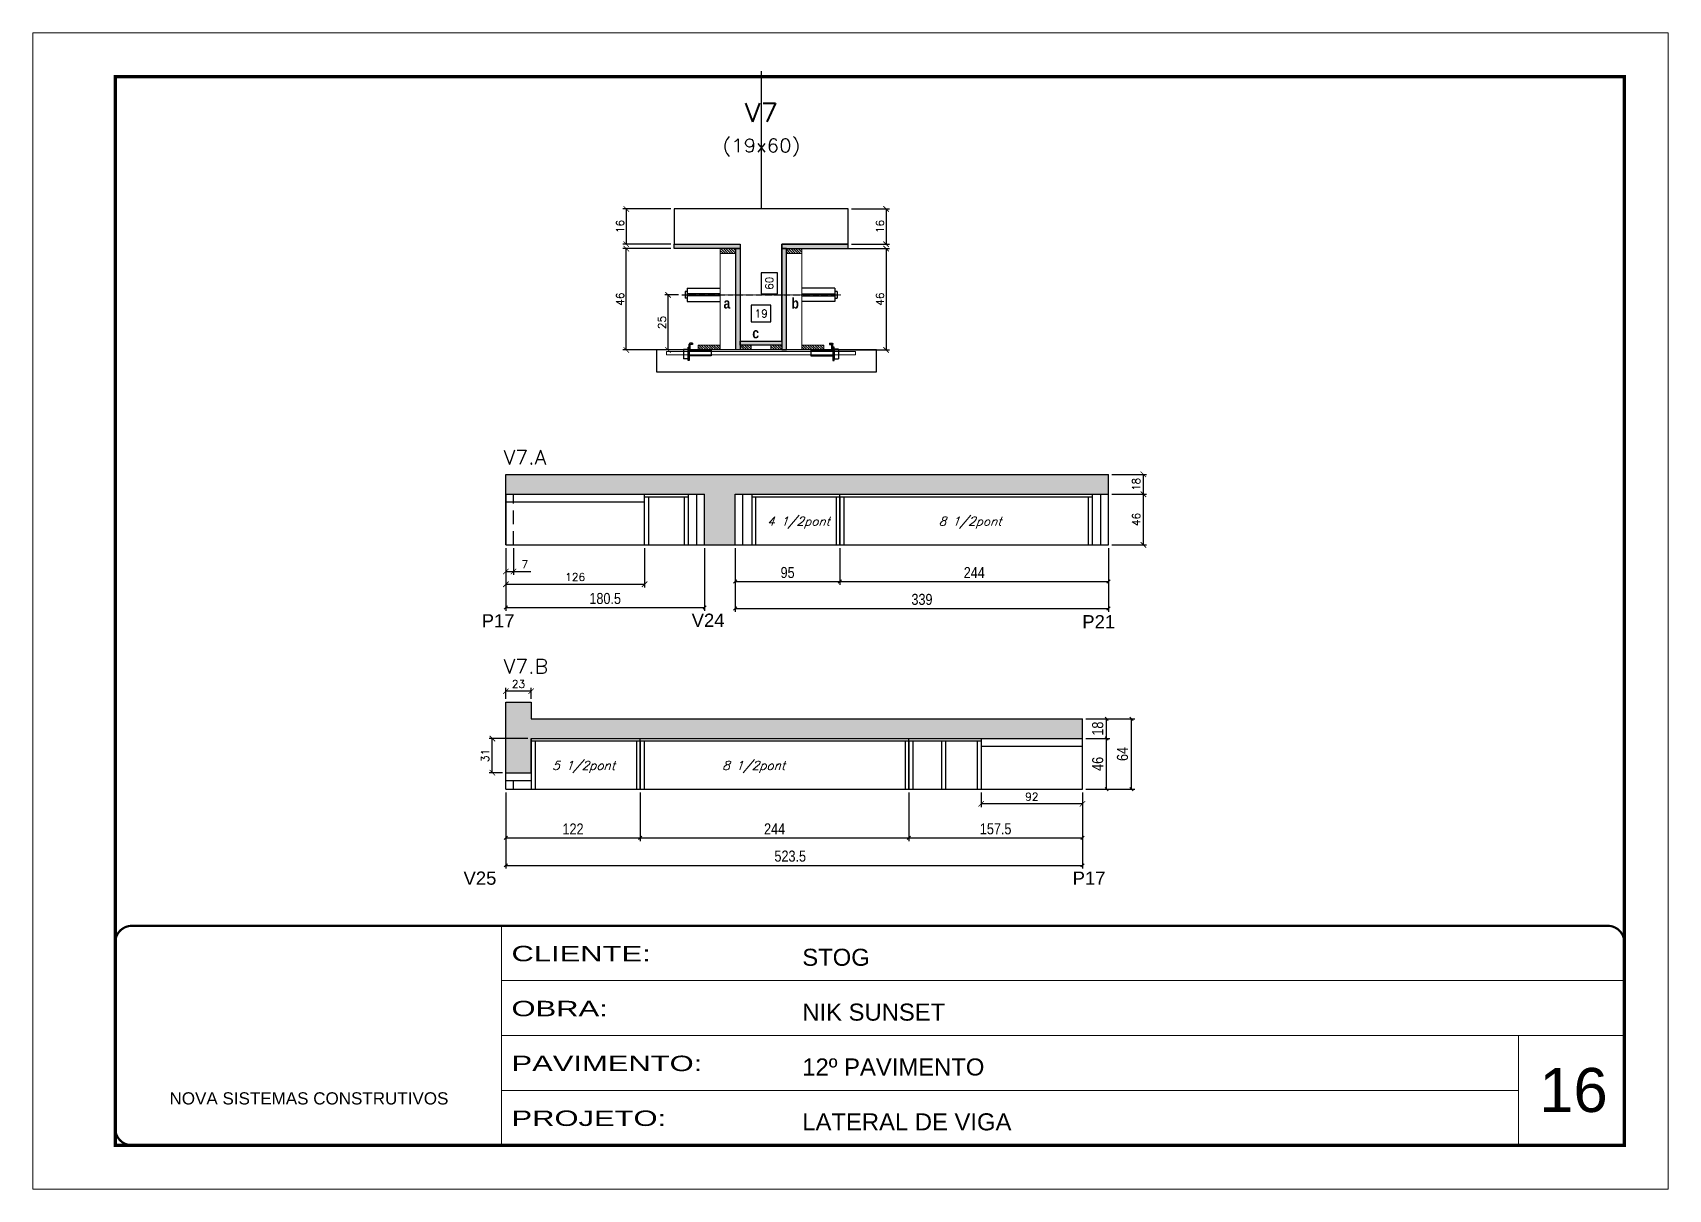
# Model space of a CAD drawing. Extents: x -10448 to -1189, y -11772 to 17235.
# Drawn here: x -5680 to -4195, y 12349 to 13399 of the extents above; entities that cross this region are included whole.
import ezdxf
from ezdxf.enums import TextEntityAlignment as Align

# ---------------------------------------------------------------- set-up
doc = ezdxf.new("R2010")
doc.units = 0
for name, pattern in [('CONTINUO', [0]), ('DASHED', [0.75, 0.5, -0.25]), ('HIDDEN', [0.375, 0.25, -0.125])]:
    doc.linetypes.add(name, pattern=pattern)
for name, color, linetype in [('5', 5, 'Continuous'), ('barrote', 251, 'Continuous'), ('COTA', 241, 'Continuous'), ('Cota Seção (2x)', 4, 'Continuous'), ('detalhes', 4, 'Continuous'), ('Painéis', 200, 'Continuous'), ('presilha', 1, 'Continuous'), ('SARR_2.2x7', 40, 'Continuous'), ('SARR_3.5x7', 81, 'Continuous'), ('TENSOR', 3, 'Continuous'), ('texto', 7, 'Continuous'), ('Texto de Titulo', 7, 'Continuous'), ('Texto Qtd Sarr', 242, 'Continuous')]:
    doc.layers.add(name, color=color, linetype=linetype)
for name, color, linetype, lineweight in [('CARIMBO', 255, 'Continuous', 9), ('CONCRETO', 251, 'Continuous', 25), ('Folhas', 255, 'Continuous', 9), ('Hachura', 251, 'Continuous', 9), ('Madeira', 126, 'Continuous', 18), ('SARRAFO DE PRESSAO', 251, 'DASHED', 9), ('SCO-___-LAJ', 2, 'Continuous', 0), ('Texto Seção', 7, 'Continuous', 15)]:
    doc.layers.add(name, color=color, linetype=linetype, lineweight=lineweight)
doc.styles.add('ARIAL', font='arial.ttf')
doc.styles.add('COTA TECNICA', font='techl___.ttf', dxfattribs={"height": 10})
doc.styles.add('REGUA-120', font='ROMANS.shx', dxfattribs={"height": 15})
doc.styles.add('Romans', font='romans.shx')
doc.styles.get("Standard").update_dxf_attribs({"font": 'arial.ttf'})
doc.styles.add('TECNICA', font='techb___.ttf', dxfattribs={"height": 10})
doc.styles.add('Tecnologia', font='')
doc.styles.get('Tecnologia').set_extended_font_data('Forgotten Futurist')
doc.dimstyles.new('Cota Paínel', dxfattribs={"dimtxt": 7, "dimasz": 5, "dimexe": 3, "dimexo": 3, "dimgap": 3, "dimtad": 1, "dimdec": 1, "dimzin": 12, "dimdsep": 46, "dimtxsty": 'Romans', "dimblk": 'ARCHTICK', "dimcen": 0, "dimclrd": 4, "dimclre": 4, "dimclrt": 1, "dimadec": 1, "dimazin": 3, "dimtfac": 1, "dimtdec": 1, "dimtmove": 0, "dimatfit": 3, "dimldrblk": 'OBLIQUE', "dimfxl": 1, "dimtolj": 1, "dimtzin": 12, "dimarcsym": 0})
doc.dimstyles.new('Cota Seção (2x)', dxfattribs={"dimtxt": 7, "dimasz": 5, "dimexe": 3, "dimexo": 3, "dimgap": 2, "dimtad": 3, "dimdec": 1, "dimlfac": 0.5, "dimzin": 12, "dimdsep": 46, "dimtxsty": 'Romans', "dimblk": 'ARCHTICK', "dimcen": 0, "dimclrd": 4, "dimclre": 4, "dimclrt": 1, "dimadec": 1, "dimazin": 3, "dimtfac": 1, "dimtdec": 1, "dimtmove": 0, "dimatfit": 3, "dimldrblk": 'OBLIQUE', "dimfxl": 1, "dimtolj": 1, "dimtzin": 12, "dimarcsym": 0})
doc.dimstyles.new('Cota Seção interna', dxfattribs={"dimtxt": 7, "dimasz": 6, "dimexe": 0.18, "dimexo": 2, "dimgap": -4, "dimtad": 3, "dimdec": 1, "dimlfac": 0.5, "dimzin": 12, "dimdsep": 46, "dimtxsty": 'Romans', "dimblk": 'ARCHTICK', "dimcen": 0.09, "dimse1": 1, "dimse2": 1, "dimsd1": 1, "dimsd2": 1, "dimclrd": 180, "dimclre": 5, "dimclrt": 1, "dimadec": 0, "dimazin": 3, "dimtfac": 1, "dimtdec": 1, "dimtofl": 0, "dimtmove": 0, "dimatfit": 3, "dimldrblk": 'ARCHTICK', "dimfxl": 1, "dimtolj": 1, "dimtzin": 0, "dimarcsym": 0})
doc.dimstyles.new('PAINEL', dxfattribs={"dimtxt": 10, "dimasz": 3, "dimexe": 3, "dimexo": 3, "dimgap": 3, "dimtad": 1, "dimdec": 1, "dimzin": 12, "dimdsep": 46, "dimtxsty": 'COTA TECNICA', "dimblk1": 'OBLIQUE', "dimblk2": 'OBLIQUE', "dimsah": 1, "dimcen": 0.9, "dimclrd": 4, "dimclre": 4, "dimclrt": 240, "dimadec": 1, "dimazin": 3, "dimtfac": 1, "dimtdec": 1, "dimtmove": 0, "dimatfit": 3, "dimfxl": 1, "dimtolj": 1, "dimtzin": 12, "dimarcsym": 0})

msp = doc.modelspace()

# ---------------------------------------------------------------- texts
at = {"layer": '5', "linetype": 'Continuous'}
for s, rotation, p in [('P17', 0.00004, (-5272.14, 12858.62)), ('V24', 359.99996, (-5081.49, 12859.1)), ('P21', 0.00004, (-4726.85, 12857.75)), ('V25', 0.00004, (-5288.64, 12624.97)), ('P17', 0.00004, (-4735.61, 12624.97))]:
    msp.add_text(s, height=12, rotation=rotation, dxfattribs=at).set_placement(p)
at = {"layer": 'CARIMBO', "style": 'ARIAL'}
msp.add_text('16', height=40, dxfattribs=at).set_placement((-4311.92, 12418.65))
at = {"layer": 'detalhes', "style": 'TECNICA'}
for s, p in [('b', (-4990.87, 13148.06)), ('a', (-5052.55, 13148.07)), ('c', (-5026.43, 13121.03))]:
    msp.add_text(s, height=9.6, dxfattribs=at).set_placement(p)
at = {"layer": 'texto', "color": 2, "char_height": 8, "attachment_point": 5, "style": 'Romans'}
for s, insert in [('{\\Q19;\\C256;4 1/2pont}', (-4984.51, 12953.68)), ('{\\Q19;\\C256;8 1/2pont}', (-4828.7, 12953.68)), ('{\\Q19;\\C256;5 1/2pont}', (-5179.6, 12731.95)), ('{\\Q19;\\C256;8 1/2pont}', (-5025.18, 12731.95))]:
    msp.add_mtext(s, dxfattribs=dict(at, insert=insert))
at = {"layer": 'Texto Seção', "style": 'REGUA-120', "width": 1.05}
for s, p in [('V7.A', (-5252.22, 13006.65)), ('V7.B', (-5252.22, 12816.66))]:
    msp.add_text(s, height=13, dxfattribs=at).set_placement(p)

# ---------------------------------------------------------------- blocks, each defined once
blk = doc.blocks.new('9999999999')
at = {"color": 30, "linetype": 'CONTINUO'}
for p, q in [((98564.6, 34230.2), (98564.6, 34429.4)), ((98564.6, 34379.6), (99584, 34379.6)), ((98564.6, 34329.8), (99488, 34329.8)), ((99584, 34329.8), (99488, 34329.8)), ((99488, 34329.8), (99488, 34230.2)), ((98564.6, 34280), (99488, 34280))]:
    blk.add_line(p, q, dxfattribs=at)
at = {"color": 30, "linetype": 'CONTINUO', "const_width": 2}
blk.add_lwpolyline([(99584, 34230.2), (99584, 34414.4, 0.414214), (99569, 34429.4), (98229, 34429.4, 0.414214), (98214, 34414.4), (98214, 34245.2, 0.414214), (98229, 34230.2), (99584, 34230.2)], format="xyb", dxfattribs=at)
at = {"layer": 'Folhas'}
blk.add_lwpolyline([(98139, 34190.2), (99624, 34190.2), (99624, 35240.2), (98139, 35240.2)], close=True, dxfattribs=at)
at = {"layer": 'Folhas', "color": 30, "const_width": 3}
blk.add_lwpolyline([(98214, 34230.2), (99584, 34230.2), (99584, 35200.2), (98214, 35200.2)], close=True, dxfattribs=at)
at = {"color": 7, "linetype": 'Continuous', "ltscale": 5, "style": 'ARIAL'}
for s, height, p in [('STOG', 15.48, (98837.7, 34393.1)), ('NIK SUNSET', 15.48, (98837.7, 34343.3)), ('12º PAVIMENTO', 15.483, (98837.7, 34293.5)), ('NOVA SISTEMAS CONSTRUTIVOS', 11.059, (98263.2, 34267.2)), ('LATERAL DE VIGA', 15.483, (98837.7, 34243.7))]:
    blk.add_text(s, height=height, dxfattribs=at).set_placement(p)
at = {"layer": 'Folhas', "color": 7, "style": 'Tecnologia', "width": 1.5}
for s, p in [('CLIENTE:', (98573.7, 34397.2)), ('OBRA:', (98573.7, 34347.3)), ('PAVIMENTO:', (98573.7, 34297.5)), ('PROJETO:', (98573.7, 34247.7))]:
    blk.add_text(s, height=14, dxfattribs=at).set_placement(p)
blk = doc.blocks.new('_ArchTick')
at = {"color": 0, "linetype": 'ByBlock', "const_width": 0.15}
blk.add_lwpolyline([(-0.5, -0.5), (0.5, 0.5)], dxfattribs=at)
blk = doc.blocks.new('*D324')
at = {"layer": 'COTA', "color": 4, "lineweight": -2, "transparency": 16777216}
for p, q in [((-5100.5, 13238.5), (-5143.9, 13238.5)), ((-5140.9, 13238.5), (-5140.9, 13206.5)), ((-5100.5, 13206.5), (-5143.9, 13206.5))]:
    blk.add_line(p, q, dxfattribs=at)
at = {"layer": 'Defpoints', "color": 0, "transparency": 16777216}
for p in [(-5097.5, 13238.5), (-5140.9, 13206.5), (-5097.5, 13206.5)]:
    blk.add_point(p, dxfattribs=at)
at = {"layer": 'COTA', "color": 4, "lineweight": -2, "transparency": 16777216, "xscale": 5, "yscale": 5, "zscale": 5}
for p, rotation in [((-5140.9, 13238.5), 90), ((-5140.9, 13206.5), 270)]:
    blk.add_blockref('_ArchTick', p, dxfattribs=dict(at, rotation=rotation))
at = {"layer": 'COTA', "color": 1, "transparency": 16777216, "insert": (-5146.4, 13222.5), "char_height": 7, "attachment_point": 5, "rotation": 90, "style": 'Romans'}
blk.add_mtext('\\A1;16', dxfattribs=at)
blk = doc.blocks.new('_Oblique')
at = {"color": 0, "linetype": 'ByBlock', "lineweight": -2}
blk.add_line((-0.5, -0.5), (0.5, 0.5), dxfattribs=at)
blk = doc.blocks.new('*D325')
at = {"layer": 'COTA', "color": 4, "lineweight": -2, "transparency": 16777216}
for p, q in [((-5100.5, 13202.5), (-5143.9, 13202.5)), ((-5140.9, 13110.5), (-5140.9, 13202.5)), ((-5078.5, 13110.5), (-5143.9, 13110.5))]:
    blk.add_line(p, q, dxfattribs=at)
at = {"layer": 'Defpoints', "color": 0, "transparency": 16777216}
for p in [(-5140.9, 13202.5), (-5097.5, 13202.5), (-5075.5, 13110.5)]:
    blk.add_point(p, dxfattribs=at)
at = {"layer": 'COTA', "color": 4, "lineweight": -2, "transparency": 16777216, "xscale": 5, "yscale": 5, "zscale": 5}
for p, rotation in [((-5140.9, 13202.5), 90), ((-5140.9, 13110.5), 270)]:
    blk.add_blockref('_ArchTick', p, dxfattribs=dict(at, rotation=rotation))
at = {"layer": 'COTA', "color": 1, "transparency": 16777216, "insert": (-5146.4, 13156.5), "char_height": 7, "attachment_point": 5, "rotation": 90, "style": 'Romans'}
blk.add_mtext('\\A1;46', dxfattribs=at)
blk = doc.blocks.new('*D326')
at = {"layer": 'Cota Seção (2x)', "color": 180, "lineweight": -2, "transparency": 16777216}
for p, q in [((-5003.5, 13180.5), (-5018.5, 13180.5)), ((-5018.5, 13180.5), (-5018.5, 13161.5)), ((-5003.5, 13161.5), (-5003.5, 13180.5)), ((-5018.5, 13161.5), (-5003.5, 13161.5))]:
    blk.add_line(p, q, dxfattribs=at)
at = {"layer": 'Defpoints', "color": 0, "transparency": 16777216}
for p in [(-5037.5, 13238.5), (-4999.5, 13238.5), (-5037.5, 13118.5)]:
    blk.add_point(p, dxfattribs=at)
at = {"layer": 'Cota Seção (2x)', "color": 1, "transparency": 16777216, "insert": (-5011, 13171), "char_height": 7, "attachment_point": 5, "rotation": 90, "style": 'Romans'}
blk.add_mtext('\\A1;60', dxfattribs=at)
blk = doc.blocks.new('*D327')
at = {"layer": 'COTA', "color": 4, "lineweight": -2, "transparency": 16777216}
for p, q in [((-4978.5, 13202.5), (-4902, 13202.5)), ((-4905, 13202.5), (-4905, 13110.5)), ((-4958.5, 13110.5), (-4902, 13110.5))]:
    blk.add_line(p, q, dxfattribs=at)
at = {"layer": 'Defpoints', "color": 0, "transparency": 16777216}
for p in [(-4981.5, 13202.5), (-4961.5, 13110.5), (-4905, 13110.5)]:
    blk.add_point(p, dxfattribs=at)
at = {"layer": 'COTA', "color": 4, "lineweight": -2, "transparency": 16777216, "xscale": 5, "yscale": 5, "zscale": 5}
for p, rotation in [((-4905, 13202.5), 90), ((-4905, 13110.5), 270)]:
    blk.add_blockref('_ArchTick', p, dxfattribs=dict(at, rotation=rotation))
at = {"layer": 'COTA', "color": 1, "transparency": 16777216, "insert": (-4910.5, 13156.5), "char_height": 7, "attachment_point": 5, "rotation": 90, "style": 'Romans'}
blk.add_mtext('\\A1;46', dxfattribs=at)
blk = doc.blocks.new('PRESILHA METÁLICA 1')
at = {"layer": 'presilha'}
for p, q in [((0, 13), (6, 13)), ((0, 13), (0, 0)), ((6, 0), (0, 0)), ((6, 15.5), (7.5, 15.5)), ((6, -2.5), (6, 15.5)), ((6, 13), (6, 0)), ((7.5, 10.6), (7.5, 19.9)), ((7.5, 15.5), (7.5, -2.5)), ((37.5, 4.1), (7.5, 4.1)), ((12, 21), (8.6, 21)), ((9, 11.6), (9, 18.9)), ((12, 19.5), (9.6, 19.5)), ((37.5, 11), (9.6, 11)), ((12, 21), (12, 19.5)), ((37.5, 11), (37.5, 4.1)), ((7.5, -2.5), (6, -2.5))]:
    blk.add_line(p, q, dxfattribs=at)
for centre, radius, start, end in [((8.6, 19.9), 1.14, 90, 180), ((9.6, 18.9), 0.57, 90, 180), ((9.6, 11.6), 0.57, 180, 270)]:
    blk.add_arc(centre, radius, start, end, dxfattribs=at)
blk = doc.blocks.new('*D328')
at = {"layer": 'COTA', "color": 4, "lineweight": -2, "transparency": 16777216}
for p, q in [((-5093.5, 13160.5), (-5106, 13160.5)), ((-5103, 13160.5), (-5103, 13110.5)), ((-5093.5, 13110.5), (-5106, 13110.5))]:
    blk.add_line(p, q, dxfattribs=at)
at = {"layer": 'Defpoints', "color": 0, "transparency": 16777216}
for p in [(-5090.5, 13160.5), (-5103, 13110.5), (-5090.5, 13110.5)]:
    blk.add_point(p, dxfattribs=at)
at = {"layer": 'COTA', "color": 4, "lineweight": -2, "transparency": 16777216, "xscale": 5, "yscale": 5, "zscale": 5}
for p, rotation in [((-5103, 13160.5), 90), ((-5103, 13110.5), 270)]:
    blk.add_blockref('_ArchTick', p, dxfattribs=dict(at, rotation=rotation))
at = {"layer": 'COTA', "color": 1, "transparency": 16777216, "insert": (-5108.5, 13135.5), "char_height": 7, "attachment_point": 5, "rotation": 90, "style": 'Romans'}
blk.add_mtext('\\A1;25', dxfattribs=at)
blk = doc.blocks.new('*D329')
at = {"layer": 'COTA', "color": 4, "lineweight": -2, "transparency": 16777216}
for p, q in [((-4936.5, 13238.5), (-4902, 13238.5)), ((-4905, 13238.5), (-4905, 13206.5)), ((-4936.5, 13206.5), (-4902, 13206.5))]:
    blk.add_line(p, q, dxfattribs=at)
at = {"layer": 'Defpoints', "color": 0, "transparency": 16777216}
for p in [(-4939.5, 13238.5), (-4939.5, 13206.5), (-4905, 13206.5)]:
    blk.add_point(p, dxfattribs=at)
at = {"layer": 'COTA', "color": 4, "lineweight": -2, "transparency": 16777216, "xscale": 5, "yscale": 5, "zscale": 5}
for p, rotation in [((-4905, 13238.5), 90), ((-4905, 13206.5), 270)]:
    blk.add_blockref('_ArchTick', p, dxfattribs=dict(at, rotation=rotation))
at = {"layer": 'COTA', "color": 1, "transparency": 16777216, "insert": (-4910.5, 13222.5), "char_height": 7, "attachment_point": 5, "rotation": 90, "style": 'Romans'}
blk.add_mtext('\\A1;16', dxfattribs=at)
blk = doc.blocks.new('*D330')
at = {"layer": 'Cota Seção (2x)', "color": 180, "lineweight": -2, "transparency": 16777216}
for p, q in [((-5009.5, 13151.1), (-5027.5, 13151.1)), ((-5027.5, 13151.1), (-5027.5, 13136.1)), ((-5009.5, 13136.1), (-5009.5, 13151.1)), ((-5027.5, 13136.1), (-5009.5, 13136.1))]:
    blk.add_line(p, q, dxfattribs=at)
at = {"layer": 'Defpoints', "color": 0, "transparency": 16777216}
for p in [(-4999.5, 13132.1), (-5037.5, 13118.5), (-4999.5, 13118.5)]:
    blk.add_point(p, dxfattribs=at)
at = {"layer": 'Cota Seção (2x)', "color": 1, "transparency": 16777216, "insert": (-5018.5, 13143.6), "char_height": 7, "attachment_point": 5, "style": 'Romans'}
blk.add_mtext('\\A1;19', dxfattribs=at)
blk = doc.blocks.new('titulo1')
at = {"layer": 'Defpoints', "color": 252, "linetype": 'HIDDEN', "ltscale": 2}
blk.add_line((0, 0), (0, 125), dxfattribs=at)
at = {"layer": 'Defpoints', "style": 'Romans', "oblique": 15}
blk.add_attdef('FOLHA', text='', height=10, dxfattribs=at).set_placement((0, 15.6), align=Align.MIDDLE_CENTER)
at = {"layer": 'Texto Qtd Sarr', "color": 3, "style": 'Romans', "oblique": 15}
for tag, height, p in [('TITULO', 17, (0, 71.4)), ('SEÇÃO', 12, (0, 41.5))]:
    blk.add_attdef(tag, text='', height=height, dxfattribs=at).set_placement(p, align=Align.MIDDLE_CENTER)
blk = doc.blocks.new('*D331')
at = {"layer": 'COTA', "color": 4, "linetype": 'ByBlock', "lineweight": -2, "transparency": 16777216}
for p, q in [((-5041.9, 12930.5), (-5041.9, 12897.3)), ((-4946.9, 12930.5), (-4946.9, 12897.3)), ((-5041.9, 12900.3), (-4946.9, 12900.3))]:
    blk.add_line(p, q, dxfattribs=at)
at = {"layer": 'Defpoints', "color": 0, "linetype": 'ByBlock', "transparency": 16777216}
for p in [(-5041.9, 12933.5), (-4946.9, 12933.5), (-4946.9, 12900.3)]:
    blk.add_point(p, dxfattribs=at)
at = {"layer": 'COTA', "color": 4, "linetype": 'ByBlock', "lineweight": -2, "transparency": 16777216, "xscale": 3, "yscale": 3, "zscale": 3, "rotation": 180}
blk.add_blockref('_Oblique', (-5041.9, 12900.3), dxfattribs=at)
at = {"layer": 'COTA', "color": 4, "linetype": 'ByBlock', "lineweight": -2, "transparency": 16777216, "xscale": 3, "yscale": 3, "zscale": 3}
blk.add_blockref('_Oblique', (-4946.9, 12900.3), dxfattribs=at)
at = {"layer": 'COTA', "color": 240, "linetype": 'ByBlock', "transparency": 16777216, "insert": (-4994.4, 12908.4), "char_height": 10, "attachment_point": 5, "style": 'COTA TECNICA'}
blk.add_mtext('\\A1;95', dxfattribs=at)
blk = doc.blocks.new('*D332')
at = {"layer": 'COTA', "color": 4, "linetype": 'ByBlock', "lineweight": -2, "transparency": 16777216}
for p, q in [((-4946.9, 12930.5), (-4946.9, 12897.3)), ((-4702.9, 12930.5), (-4702.9, 12897.3)), ((-4946.9, 12900.3), (-4702.9, 12900.3))]:
    blk.add_line(p, q, dxfattribs=at)
at = {"layer": 'Defpoints', "color": 0, "linetype": 'ByBlock', "transparency": 16777216}
for p in [(-4946.9, 12933.5), (-4702.9, 12933.5), (-4702.9, 12900.3)]:
    blk.add_point(p, dxfattribs=at)
at = {"layer": 'COTA', "color": 4, "linetype": 'ByBlock', "lineweight": -2, "transparency": 16777216, "xscale": 3, "yscale": 3, "zscale": 3, "rotation": 180}
blk.add_blockref('_Oblique', (-4946.9, 12900.3), dxfattribs=at)
at = {"layer": 'COTA', "color": 4, "linetype": 'ByBlock', "lineweight": -2, "transparency": 16777216, "xscale": 3, "yscale": 3, "zscale": 3}
blk.add_blockref('_Oblique', (-4702.9, 12900.3), dxfattribs=at)
at = {"layer": 'COTA', "color": 240, "linetype": 'ByBlock', "transparency": 16777216, "insert": (-4824.9, 12908.4), "char_height": 10, "attachment_point": 5, "style": 'COTA TECNICA'}
blk.add_mtext('\\A1;244', dxfattribs=at)
blk = doc.blocks.new('*D335')
at = {"layer": 'COTA', "color": 4, "linetype": 'ByBlock', "lineweight": -2, "transparency": 16777216}
for p, q in [((-5041.9, 12930.5), (-5041.9, 12872.8)), ((-4702.9, 12930.5), (-4702.9, 12872.8)), ((-5041.9, 12875.8), (-4702.9, 12875.8))]:
    blk.add_line(p, q, dxfattribs=at)
at = {"layer": 'Defpoints', "color": 0, "linetype": 'ByBlock', "transparency": 16777216}
for p in [(-5041.9, 12933.5), (-4702.9, 12933.5), (-4702.9, 12875.8)]:
    blk.add_point(p, dxfattribs=at)
at = {"layer": 'COTA', "color": 4, "linetype": 'ByBlock', "lineweight": -2, "transparency": 16777216, "xscale": 3, "yscale": 3, "zscale": 3, "rotation": 180}
blk.add_blockref('_Oblique', (-5041.9, 12875.8), dxfattribs=at)
at = {"layer": 'COTA', "color": 4, "linetype": 'ByBlock', "lineweight": -2, "transparency": 16777216, "xscale": 3, "yscale": 3, "zscale": 3}
blk.add_blockref('_Oblique', (-4702.9, 12875.8), dxfattribs=at)
at = {"layer": 'COTA', "color": 240, "linetype": 'ByBlock', "transparency": 16777216, "insert": (-4872.4, 12884), "char_height": 10, "attachment_point": 5, "style": 'COTA TECNICA'}
blk.add_mtext('\\A1;339', dxfattribs=at)
blk = doc.blocks.new('*D333')
at = {"layer": 'COTA', "color": 4, "lineweight": -2, "transparency": 16777216}
for p, q in [((-4699.9, 12979.5), (-4668.4, 12979.5)), ((-4671.4, 12933.5), (-4671.4, 12979.5)), ((-4699.9, 12933.5), (-4668.4, 12933.5))]:
    blk.add_line(p, q, dxfattribs=at)
at = {"layer": 'Defpoints', "color": 0, "transparency": 16777216}
for p in [(-4702.9, 12979.5), (-4671.4, 12979.5), (-4702.9, 12933.5)]:
    blk.add_point(p, dxfattribs=at)
at = {"layer": 'COTA', "color": 4, "lineweight": -2, "transparency": 16777216, "xscale": 5, "yscale": 5, "zscale": 5}
for p, rotation in [((-4671.4, 12979.5), 90), ((-4671.4, 12933.5), 270)]:
    blk.add_blockref('_ArchTick', p, dxfattribs=dict(at, rotation=rotation))
at = {"layer": 'COTA', "color": 1, "transparency": 16777216, "insert": (-4677.9, 12956.5), "char_height": 7, "attachment_point": 5, "rotation": 90, "style": 'Romans'}
blk.add_mtext('\\A1;46', dxfattribs=at)
blk = doc.blocks.new('*D334')
at = {"layer": 'COTA', "color": 4, "lineweight": -2, "transparency": 16777216}
for p, q in [((-4699.9, 12997.5), (-4668.4, 12997.5)), ((-4671.4, 12979.5), (-4671.4, 12997.5)), ((-4699.9, 12979.5), (-4668.4, 12979.5))]:
    blk.add_line(p, q, dxfattribs=at)
at = {"layer": 'Defpoints', "color": 0, "transparency": 16777216}
for p in [(-4702.9, 12997.5), (-4671.4, 12997.5), (-4702.9, 12979.5)]:
    blk.add_point(p, dxfattribs=at)
at = {"layer": 'COTA', "color": 4, "lineweight": -2, "transparency": 16777216, "xscale": 5, "yscale": 5, "zscale": 5}
for p, rotation in [((-4671.4, 12997.5), 90), ((-4671.4, 12979.5), 270)]:
    blk.add_blockref('_ArchTick', p, dxfattribs=dict(at, rotation=rotation))
at = {"layer": 'COTA', "color": 1, "transparency": 16777216, "insert": (-4677.9, 12988.5), "char_height": 7, "attachment_point": 5, "rotation": 90, "style": 'Romans'}
blk.add_mtext('\\A1;18', dxfattribs=at)
blk = doc.blocks.new('*D336')
at = {"layer": 'COTA', "color": 4, "linetype": 'ByBlock', "lineweight": -2, "transparency": 16777216}
for p, q in [((-5250.2, 12930.5), (-5250.2, 12873.6)), ((-5069.7, 12930.5), (-5069.7, 12873.6)), ((-5250.2, 12876.6), (-5069.7, 12876.6))]:
    blk.add_line(p, q, dxfattribs=at)
at = {"layer": 'Defpoints', "color": 0, "linetype": 'ByBlock', "transparency": 16777216}
for p in [(-5250.2, 12933.5), (-5069.7, 12933.5), (-5069.7, 12876.6)]:
    blk.add_point(p, dxfattribs=at)
at = {"layer": 'COTA', "color": 4, "linetype": 'ByBlock', "lineweight": -2, "transparency": 16777216, "xscale": 3, "yscale": 3, "zscale": 3, "rotation": 180}
blk.add_blockref('_Oblique', (-5250.2, 12876.6), dxfattribs=at)
at = {"layer": 'COTA', "color": 4, "linetype": 'ByBlock', "lineweight": -2, "transparency": 16777216, "xscale": 3, "yscale": 3, "zscale": 3}
blk.add_blockref('_Oblique', (-5069.7, 12876.6), dxfattribs=at)
at = {"layer": 'COTA', "color": 240, "linetype": 'ByBlock', "transparency": 16777216, "insert": (-5160, 12884.8), "char_height": 10, "attachment_point": 5, "style": 'COTA TECNICA'}
blk.add_mtext('\\A1;180.5', dxfattribs=at)
blk = doc.blocks.new('*D337')
at = {"layer": 'COTA', "color": 4, "lineweight": -2, "transparency": 16777216}
for p, q in [((-5250.2, 12930.5), (-5250.2, 12906.4)), ((-5243.2, 12930.5), (-5243.2, 12906.4)), ((-5250.2, 12909.4), (-5243.2, 12909.4)), ((-5243.2, 12909.4), (-5227.6, 12909.4))]:
    blk.add_line(p, q, dxfattribs=at)
at = {"layer": 'Defpoints', "color": 0, "transparency": 16777216}
for p in [(-5250.2, 12933.5), (-5243.2, 12933.5), (-5243.2, 12909.4)]:
    blk.add_point(p, dxfattribs=at)
at = {"layer": 'COTA', "color": 4, "lineweight": -2, "transparency": 16777216, "xscale": 5, "yscale": 5, "zscale": 5, "rotation": 180}
blk.add_blockref('_ArchTick', (-5250.2, 12909.4), dxfattribs=at)
at = {"layer": 'COTA', "color": 4, "lineweight": -2, "transparency": 16777216, "xscale": 5, "yscale": 5, "zscale": 5}
blk.add_blockref('_ArchTick', (-5243.2, 12909.4), dxfattribs=at)
at = {"layer": 'COTA', "color": 1, "transparency": 16777216, "insert": (-5232.9, 12915.9), "char_height": 7, "attachment_point": 5, "style": 'Romans'}
blk.add_mtext('\\A1;7', dxfattribs=at)
blk = doc.blocks.new('*D338')
at = {"layer": 'COTA', "color": 4, "linetype": 'ByBlock', "lineweight": -2, "transparency": 16777216}
for p, q in [((-4723.7, 12757.7), (-4701.7, 12757.7)), ((-4704.7, 12711.7), (-4704.7, 12757.7)), ((-4723.7, 12711.7), (-4701.7, 12711.7))]:
    blk.add_line(p, q, dxfattribs=at)
at = {"layer": 'Defpoints', "color": 0, "linetype": 'ByBlock', "transparency": 16777216}
for p in [(-4726.7, 12757.7), (-4704.7, 12757.7), (-4726.7, 12711.7)]:
    blk.add_point(p, dxfattribs=at)
at = {"layer": 'COTA', "color": 4, "linetype": 'ByBlock', "lineweight": -2, "transparency": 16777216, "xscale": 3, "yscale": 3, "zscale": 3}
for p, rotation in [((-4704.7, 12757.7), 90), ((-4704.7, 12711.7), 270)]:
    blk.add_blockref('_Oblique', p, dxfattribs=dict(at, rotation=rotation))
at = {"layer": 'COTA', "color": 240, "linetype": 'ByBlock', "transparency": 16777216, "insert": (-4712.8, 12734.7), "char_height": 10, "attachment_point": 5, "rotation": 90, "style": 'COTA TECNICA'}
blk.add_mtext('\\A1;46', dxfattribs=at)
blk = doc.blocks.new('*D339')
at = {"layer": 'COTA', "color": 4, "linetype": 'ByBlock', "lineweight": -2, "transparency": 16777216}
for p, q in [((-4723.7, 12775.7), (-4701.7, 12775.7)), ((-4704.7, 12757.7), (-4704.7, 12775.7)), ((-4723.7, 12757.7), (-4701.7, 12757.7))]:
    blk.add_line(p, q, dxfattribs=at)
at = {"layer": 'Defpoints', "color": 0, "linetype": 'ByBlock', "transparency": 16777216}
for p in [(-4726.7, 12775.7), (-4704.7, 12775.7), (-4726.7, 12757.7)]:
    blk.add_point(p, dxfattribs=at)
at = {"layer": 'COTA', "color": 4, "linetype": 'ByBlock', "lineweight": -2, "transparency": 16777216, "xscale": 3, "yscale": 3, "zscale": 3}
for p, rotation in [((-4704.7, 12775.7), 90), ((-4704.7, 12757.7), 270)]:
    blk.add_blockref('_Oblique', p, dxfattribs=dict(at, rotation=rotation))
at = {"layer": 'COTA', "color": 240, "linetype": 'ByBlock', "transparency": 16777216, "insert": (-4712.8, 12766.7), "char_height": 10, "attachment_point": 5, "rotation": 90, "style": 'COTA TECNICA'}
blk.add_mtext('\\A1;18', dxfattribs=at)
blk = doc.blocks.new('*D340')
at = {"layer": 'COTA', "color": 4, "linetype": 'ByBlock', "lineweight": -2, "transparency": 16777216}
for p, q in [((-4723.7, 12775.7), (-4679.2, 12775.7)), ((-4682.2, 12711.7), (-4682.2, 12775.7)), ((-4723.7, 12711.7), (-4679.2, 12711.7))]:
    blk.add_line(p, q, dxfattribs=at)
at = {"layer": 'Defpoints', "color": 0, "linetype": 'ByBlock', "transparency": 16777216}
for p in [(-4726.7, 12775.7), (-4682.2, 12775.7), (-4726.7, 12711.7)]:
    blk.add_point(p, dxfattribs=at)
at = {"layer": 'COTA', "color": 4, "linetype": 'ByBlock', "lineweight": -2, "transparency": 16777216, "xscale": 3, "yscale": 3, "zscale": 3}
for p, rotation in [((-4682.2, 12775.7), 90), ((-4682.2, 12711.7), 270)]:
    blk.add_blockref('_Oblique', p, dxfattribs=dict(at, rotation=rotation))
at = {"layer": 'COTA', "color": 240, "linetype": 'ByBlock', "transparency": 16777216, "insert": (-4690.3, 12743.7), "char_height": 10, "attachment_point": 5, "rotation": 90, "style": 'COTA TECNICA'}
blk.add_mtext('\\A1;64', dxfattribs=at)
blk = doc.blocks.new('*D341')
at = {"layer": 'COTA', "color": 4, "linetype": 'ByBlock', "lineweight": -2, "transparency": 16777216}
for p, q in [((-5250.2, 12708.7), (-5250.2, 12664.6)), ((-5128.2, 12708.7), (-5128.2, 12664.6)), ((-5250.2, 12667.6), (-5128.2, 12667.6))]:
    blk.add_line(p, q, dxfattribs=at)
at = {"layer": 'Defpoints', "color": 0, "linetype": 'ByBlock', "transparency": 16777216}
for p in [(-5250.2, 12711.7), (-5128.2, 12711.7), (-5128.2, 12667.6)]:
    blk.add_point(p, dxfattribs=at)
at = {"layer": 'COTA', "color": 4, "linetype": 'ByBlock', "lineweight": -2, "transparency": 16777216, "xscale": 3, "yscale": 3, "zscale": 3, "rotation": 180}
blk.add_blockref('_Oblique', (-5250.2, 12667.6), dxfattribs=at)
at = {"layer": 'COTA', "color": 4, "linetype": 'ByBlock', "lineweight": -2, "transparency": 16777216, "xscale": 3, "yscale": 3, "zscale": 3}
blk.add_blockref('_Oblique', (-5128.2, 12667.6), dxfattribs=at)
at = {"layer": 'COTA', "color": 240, "linetype": 'ByBlock', "transparency": 16777216, "insert": (-5189.2, 12675.6), "char_height": 10, "attachment_point": 5, "style": 'COTA TECNICA'}
blk.add_mtext('\\A1;122', dxfattribs=at)
blk = doc.blocks.new('*D342')
at = {"layer": 'COTA', "color": 4, "linetype": 'ByBlock', "lineweight": -2, "transparency": 16777216}
for p, q in [((-5128.2, 12708.7), (-5128.2, 12664.6)), ((-4884.2, 12708.7), (-4884.2, 12664.6)), ((-5128.2, 12667.6), (-4884.2, 12667.6))]:
    blk.add_line(p, q, dxfattribs=at)
at = {"layer": 'Defpoints', "color": 0, "linetype": 'ByBlock', "transparency": 16777216}
for p in [(-5128.2, 12711.7), (-4884.2, 12711.7), (-4884.2, 12667.6)]:
    blk.add_point(p, dxfattribs=at)
at = {"layer": 'COTA', "color": 4, "linetype": 'ByBlock', "lineweight": -2, "transparency": 16777216, "xscale": 3, "yscale": 3, "zscale": 3, "rotation": 180}
blk.add_blockref('_Oblique', (-5128.2, 12667.6), dxfattribs=at)
at = {"layer": 'COTA', "color": 4, "linetype": 'ByBlock', "lineweight": -2, "transparency": 16777216, "xscale": 3, "yscale": 3, "zscale": 3}
blk.add_blockref('_Oblique', (-4884.2, 12667.6), dxfattribs=at)
at = {"layer": 'COTA', "color": 240, "linetype": 'ByBlock', "transparency": 16777216, "insert": (-5006.2, 12675.7), "char_height": 10, "attachment_point": 5, "style": 'COTA TECNICA'}
blk.add_mtext('\\A1;244', dxfattribs=at)
blk = doc.blocks.new('*D343')
at = {"layer": 'COTA', "color": 4, "linetype": 'ByBlock', "lineweight": -2, "transparency": 16777216}
for p, q in [((-5250.2, 12708.7), (-5250.2, 12639.6)), ((-4726.7, 12708.7), (-4726.7, 12639.6)), ((-5250.2, 12642.6), (-4726.7, 12642.6))]:
    blk.add_line(p, q, dxfattribs=at)
at = {"layer": 'Defpoints', "color": 0, "linetype": 'ByBlock', "transparency": 16777216}
for p in [(-5250.2, 12711.7), (-4726.7, 12711.7), (-4726.7, 12642.6)]:
    blk.add_point(p, dxfattribs=at)
at = {"layer": 'COTA', "color": 4, "linetype": 'ByBlock', "lineweight": -2, "transparency": 16777216, "xscale": 3, "yscale": 3, "zscale": 3, "rotation": 180}
blk.add_blockref('_Oblique', (-5250.2, 12642.6), dxfattribs=at)
at = {"layer": 'COTA', "color": 4, "linetype": 'ByBlock', "lineweight": -2, "transparency": 16777216, "xscale": 3, "yscale": 3, "zscale": 3}
blk.add_blockref('_Oblique', (-4726.7, 12642.6), dxfattribs=at)
at = {"layer": 'COTA', "color": 240, "linetype": 'ByBlock', "transparency": 16777216, "insert": (-4992, 12650.9), "char_height": 10, "attachment_point": 5, "style": 'COTA TECNICA'}
blk.add_mtext('\\A1;523.5', dxfattribs=at)
blk = doc.blocks.new('*D344')
at = {"layer": 'COTA', "color": 4, "linetype": 'ByBlock', "lineweight": -2, "transparency": 16777216}
for p, q in [((-4884.2, 12708.7), (-4884.2, 12664.6)), ((-4726.7, 12701.5), (-4726.7, 12664.6)), ((-4884.2, 12667.6), (-4726.7, 12667.6))]:
    blk.add_line(p, q, dxfattribs=at)
at = {"layer": 'Defpoints', "color": 0, "linetype": 'ByBlock', "transparency": 16777216}
for p in [(-4884.2, 12711.7), (-4726.7, 12704.5), (-4726.7, 12667.6)]:
    blk.add_point(p, dxfattribs=at)
at = {"layer": 'COTA', "color": 4, "linetype": 'ByBlock', "lineweight": -2, "transparency": 16777216, "xscale": 3, "yscale": 3, "zscale": 3, "rotation": 180}
blk.add_blockref('_Oblique', (-4884.2, 12667.6), dxfattribs=at)
at = {"layer": 'COTA', "color": 4, "linetype": 'ByBlock', "lineweight": -2, "transparency": 16777216, "xscale": 3, "yscale": 3, "zscale": 3}
blk.add_blockref('_Oblique', (-4726.7, 12667.6), dxfattribs=at)
at = {"layer": 'COTA', "color": 240, "linetype": 'ByBlock', "transparency": 16777216, "insert": (-4805.5, 12675.7), "char_height": 10, "attachment_point": 5, "style": 'COTA TECNICA'}
blk.add_mtext('\\A1;157.5', dxfattribs=at)
blk = doc.blocks.new('*D345')
at = {"layer": 'COTA', "color": 4, "lineweight": -2, "transparency": 16777216}
for p, q in [((-5250.2, 12930.5), (-5250.2, 12894.8)), ((-5124.2, 12930.5), (-5124.2, 12894.8)), ((-5250.2, 12897.8), (-5124.2, 12897.8))]:
    blk.add_line(p, q, dxfattribs=at)
at = {"layer": 'Defpoints', "color": 0, "transparency": 16777216}
for p in [(-5250.2, 12933.5), (-5124.2, 12933.5), (-5124.2, 12897.8)]:
    blk.add_point(p, dxfattribs=at)
at = {"layer": 'COTA', "color": 4, "lineweight": -2, "transparency": 16777216, "xscale": 5, "yscale": 5, "zscale": 5, "rotation": 180}
blk.add_blockref('_ArchTick', (-5250.2, 12897.8), dxfattribs=at)
at = {"layer": 'COTA', "color": 4, "lineweight": -2, "transparency": 16777216, "xscale": 5, "yscale": 5, "zscale": 5}
blk.add_blockref('_ArchTick', (-5124.2, 12897.8), dxfattribs=at)
at = {"layer": 'COTA', "color": 1, "transparency": 16777216, "insert": (-5187.2, 12904.3), "char_height": 7, "attachment_point": 5, "style": 'Romans'}
blk.add_mtext('\\A1;126', dxfattribs=at)
blk = doc.blocks.new('*D346')
at = {"layer": 'COTA', "color": 4, "lineweight": -2, "transparency": 16777216}
for p, q in [((-4818.7, 12708.7), (-4818.7, 12695.4)), ((-4726.7, 12698.4), (-4818.7, 12698.4)), ((-4726.7, 12708.7), (-4726.7, 12695.4))]:
    blk.add_line(p, q, dxfattribs=at)
at = {"layer": 'Defpoints', "color": 0, "transparency": 16777216}
for p in [(-4818.7, 12711.7), (-4726.7, 12711.7), (-4818.7, 12698.4)]:
    blk.add_point(p, dxfattribs=at)
at = {"layer": 'COTA', "color": 4, "lineweight": -2, "transparency": 16777216, "xscale": 5, "yscale": 5, "zscale": 5, "rotation": 180}
blk.add_blockref('_ArchTick', (-4818.7, 12698.4), dxfattribs=at)
at = {"layer": 'COTA', "color": 4, "lineweight": -2, "transparency": 16777216, "xscale": 5, "yscale": 5, "zscale": 5}
blk.add_blockref('_ArchTick', (-4726.7, 12698.4), dxfattribs=at)
at = {"layer": 'COTA', "color": 1, "transparency": 16777216, "insert": (-4772.7, 12704.9), "char_height": 7, "attachment_point": 5, "style": 'Romans'}
blk.add_mtext('\\A1;92', dxfattribs=at)
blk = doc.blocks.new('*D347')
at = {"layer": 'COTA', "color": 4, "lineweight": -2, "transparency": 16777216}
for p, q in [((-5230.2, 12757.7), (-5265.5, 12757.7)), ((-5262.5, 12726.7), (-5262.5, 12757.7)), ((-5253.2, 12726.7), (-5265.5, 12726.7))]:
    blk.add_line(p, q, dxfattribs=at)
at = {"layer": 'Defpoints', "color": 0, "transparency": 16777216}
for p in [(-5262.5, 12757.7), (-5227.2, 12757.7), (-5250.2, 12726.7)]:
    blk.add_point(p, dxfattribs=at)
at = {"layer": 'COTA', "color": 4, "lineweight": -2, "transparency": 16777216, "xscale": 5, "yscale": 5, "zscale": 5}
for p, rotation in [((-5262.5, 12757.7), 90), ((-5262.5, 12726.7), 270)]:
    blk.add_blockref('_ArchTick', p, dxfattribs=dict(at, rotation=rotation))
at = {"layer": 'COTA', "color": 1, "transparency": 16777216, "insert": (-5269, 12742.2), "char_height": 7, "attachment_point": 5, "rotation": 90, "style": 'Romans'}
blk.add_mtext('\\A1;31', dxfattribs=at)
blk = doc.blocks.new('*D348')
at = {"layer": 'COTA', "color": 4, "lineweight": -2, "transparency": 16777216}
for p, q in [((-5250.2, 12793.7), (-5250.2, 12803.8)), ((-5227.2, 12800.8), (-5250.2, 12800.8)), ((-5227.2, 12793.7), (-5227.2, 12803.8))]:
    blk.add_line(p, q, dxfattribs=at)
at = {"layer": 'Defpoints', "color": 0, "transparency": 16777216}
for p in [(-5250.2, 12800.8), (-5250.2, 12790.7), (-5227.2, 12790.7)]:
    blk.add_point(p, dxfattribs=at)
at = {"layer": 'COTA', "color": 4, "lineweight": -2, "transparency": 16777216, "xscale": 5, "yscale": 5, "zscale": 5, "rotation": 180}
blk.add_blockref('_ArchTick', (-5250.2, 12800.8), dxfattribs=at)
at = {"layer": 'COTA', "color": 4, "lineweight": -2, "transparency": 16777216, "xscale": 5, "yscale": 5, "zscale": 5}
blk.add_blockref('_ArchTick', (-5227.2, 12800.8), dxfattribs=at)
at = {"layer": 'COTA', "color": 1, "transparency": 16777216, "insert": (-5238.7, 12807.3), "char_height": 7, "attachment_point": 5, "style": 'Romans'}
blk.add_mtext('\\A1;23', dxfattribs=at)

# ---------------------------------------------------------------- dimensions: what is measured, and where the dimension line sits
at = {"layer": 'COTA'}
for base, p1, p2, dimstyle, picture, middle in [((-5140.88, 13206.54), (-5097.51, 13238.54), (-5097.51, 13206.54), 'Cota Seção (2x)', '*D324', (-5146.38, 13222.54)), ((-4905.05, 13206.54), (-4939.51, 13238.54), (-4939.51, 13206.54), 'Cota Seção (2x)', '*D329', (-4910.55, 13222.54)), ((-5140.88, 13202.54), (-5075.51, 13110.54), (-5097.51, 13202.54), 'Cota Seção (2x)', '*D325', (-5146.38, 13156.54)), ((-4905.05, 13110.54), (-4981.51, 13202.54), (-4961.51, 13110.54), 'Cota Seção (2x)', '*D327', (-4910.55, 13156.54)), ((-5103.04, 13110.54), (-5090.51, 13160.53), (-5090.51, 13110.54), 'Cota Seção (2x)', '*D328', (-5108.54, 13135.53)), ((-4671.35, 12997.46), (-4702.93, 12979.46), (-4702.93, 12997.46), 'Cota Paínel', '*D334', (-4677.85, 12988.46)), ((-4671.35, 12979.46), (-4702.93, 12933.46), (-4702.93, 12979.46), 'Cota Paínel', '*D333', (-4677.85, 12956.46)), ((-5262.54, 12757.73), (-5250.22, 12726.73), (-5227.22, 12757.73), 'Cota Paínel', '*D347', (-5269.04, 12742.23))]:
    dim = msp.add_linear_dim(base=base, p1=p1, p2=p2, angle=90, dimstyle=dimstyle, dxfattribs=at)
    dim.commit()
    dim.dimension.update_dxf_attribs({"geometry": picture, "text_midpoint": middle})
for base, p1, p2, picture, middle in [((-5243.22, 12909.45), (-5250.22, 12933.46), (-5243.22, 12933.46), '*D337', (-5232.89, 12915.95)), ((-5124.22, 12897.84), (-5250.22, 12933.46), (-5124.22, 12933.46), '*D345', (-5187.22, 12904.34)), ((-5250.22, 12800.8), (-5227.22, 12790.73), (-5250.22, 12790.73), '*D348', (-5238.72, 12807.3)), ((-4818.72, 12698.43), (-4726.72, 12711.73), (-4818.72, 12711.73), '*D346', (-4772.72, 12704.93))]:
    dim = msp.add_linear_dim(base=base, p1=p1, p2=p2, dimstyle='Cota Paínel', dxfattribs=at)
    dim.commit()
    dim.dimension.update_dxf_attribs({"geometry": picture, "text_midpoint": middle})
at = {"layer": 'COTA', "linetype": 'ByBlock'}
for base, p1, p2, picture, middle in [((-5069.72, 12876.63), (-5250.22, 12933.46), (-5069.72, 12933.46), '*D336', (-5159.97, 12884.77)), ((-4946.93, 12900.31), (-5041.93, 12933.46), (-4946.93, 12933.46), '*D331', (-4994.43, 12908.44)), ((-4702.93, 12875.76), (-5041.93, 12933.46), (-4702.93, 12933.46), '*D335', (-4872.43, 12884.01)), ((-5128.22, 12667.58), (-5250.22, 12711.73), (-5128.22, 12711.73), '*D341', (-5189.22, 12675.64)), ((-4726.72, 12667.58), (-4884.22, 12711.73), (-4726.72, 12704.48), '*D344', (-4805.47, 12675.69))]:
    dim = msp.add_linear_dim(base=base, p1=p1, p2=p2, dimstyle='PAINEL', dxfattribs=at)
    dim.commit()
    dim.dimension.update_dxf_attribs({"geometry": picture, "text_midpoint": middle})
for base, p1, p2, picture, middle in [((-4702.93, 12900.31), (-4946.93, 12933.46), (-4702.93, 12933.46), '*D332', (-4824.93, 12908.38)), ((-4884.22, 12667.58), (-5128.22, 12711.73), (-4884.22, 12711.73), '*D342', (-5006.22, 12675.66))]:
    dim = msp.add_linear_dim(base=base, p1=p1, p2=p2, dimstyle='PAINEL', override={"dimtmove": 1}, dxfattribs=at)
    dim.commit()
    dim.dimension.update_dxf_attribs({"geometry": picture, "text_midpoint": middle})
for base, p1, p2, picture, middle in [((-4704.72, 12775.73), (-4726.72, 12757.73), (-4726.72, 12775.73), '*D339', (-4712.82, 12766.73)), ((-4682.22, 12775.73), (-4726.72, 12711.73), (-4726.72, 12775.73), '*D340', (-4690.32, 12743.73)), ((-4704.72, 12757.73), (-4726.72, 12711.73), (-4726.72, 12757.73), '*D338', (-4712.82, 12734.73))]:
    dim = msp.add_linear_dim(base=base, p1=p1, p2=p2, angle=90, dimstyle='PAINEL', dxfattribs=at)
    dim.commit()
    dim.dimension.update_dxf_attribs({"geometry": picture, "text_midpoint": middle})
dim = msp.add_linear_dim(base=(-4726.72, 12642.63), p1=(-5250.22, 12711.73), p2=(-4726.72, 12711.73), dimstyle='PAINEL', dxfattribs=at)
dim.commit()
dim.dimension.update_dxf_attribs({"geometry": '*D343', "text_midpoint": (-4991.97, 12642.63), "dimtype": 160})
at = {"layer": 'Cota Seção (2x)'}
dim = msp.add_linear_dim(base=(-4999.51, 13238.54), p1=(-5037.51, 13118.54), p2=(-5037.51, 13238.54), angle=90, dimstyle='Cota Seção interna', dxfattribs=at)
dim.commit()
dim.dimension.update_dxf_attribs({"geometry": '*D326', "text_midpoint": (-4999.51, 13171), "dimtype": 160})
dim = msp.add_linear_dim(base=(-4999.51, 13132.15), p1=(-5037.51, 13118.54), p2=(-4999.51, 13118.54), dimstyle='Cota Seção interna', dxfattribs=at)
dim.commit()
dim.dimension.update_dxf_attribs({"geometry": '*D330', "text_midpoint": (-5018.51, 13143.65)})

# ---------------------------------------------------------------- hatches: boundary and pattern name
at = {"layer": 'COTA', "linetype": 'ByBlock'}
h = msp.add_hatch(dxfattribs=at)
h.set_pattern_fill('AR-CONC', color=256, scale=0.03)
h.set_pattern_definition([(50, (209.5526, 0), (5.46554, -0.4781726), [0.5715, -6.2865]), (355, (209.5526, 0), (-1.0573026, 5.7317054), [0.4572, -5.0292175]), (100.451445, (210.008, -0.04), (4.4082374, 5.2535326), [0.4857003, -5.3427073]), (46.1842, (209.5526, 1.524), (8.1323712, -1.2612698), [0.85725, -9.42975]), (96.63556, (210.23, 1.419), (7.122124, 7.4227837), [0.7285507, -8.014068]), (351.18415, (209.5526, 1.524), (7.122124, 7.4227837), [0.685799, -7.543792]), (21, (210.3146, 1.143), (4.5484317, -3.067956), [0.5715, -6.2865]), (326, (210.3146, 1.143), (1.8540609, 5.525639), [0.4572, -5.0292]), (71.451445, (210.6936, 0.8873), (6.4024926, 2.457683), [0.4857003, -5.3426981]), (37.5, (209.5526, 0), (0.0926581, 2.53665117), [0, -4.96824, 0, -5.1054, 0, -5.04825]), (7.5, (209.5526, 0), (2.0045899, 3.00541724), [0, -2.91084, 0, -4.85394, 0, -1.92405]), (327.5, (207.8533, 0), (4.06771786, -0.17186232), [0, -1.905, 0, -5.9436, 0, -7.8867]), (317.5, (207.0913, 0), (4.4438754, 0.7627947), [0, -2.4765, 0, -3.94716, 0, -5.6007])])
h.paths.add_polyline_path([(-5041.93, 12979.46), (-4702.93, 12979.46), (-4702.93, 12997.46), (-5250.22, 12997.46), (-5250.22, 12979.46), (-5069.72, 12979.46), (-5069.72, 12933.46), (-5041.93, 12933.46)])
h = msp.add_hatch(dxfattribs=at)
h.set_pattern_fill('AR-CONC', color=256, scale=0.03)
h.set_pattern_definition([(50, (209.5526, -24.4902), (5.46554, -0.4781726), [0.5715, -6.2865]), (355, (209.5526, -24.49), (-1.0573026, 5.7317054), [0.4572, -5.0292175]), (100.451445, (210.008, -24.53), (4.4082374, 5.2535326), [0.4857003, -5.3427073]), (46.1842, (209.5526, -22.966), (8.1323712, -1.26127), [0.85725, -9.42975]), (96.63556, (210.23, -23.071), (7.122124, 7.4227837), [0.7285507, -8.014068]), (351.18415, (209.5526, -22.966), (7.122124, 7.4227837), [0.685799, -7.543792]), (21, (210.3146, -23.3472), (4.5484317, -3.067956), [0.5715, -6.2865]), (326, (210.3146, -23.347), (1.8540609, 5.525639), [0.4572, -5.0292]), (71.451445, (210.6936, -23.603), (6.4024926, 2.457683), [0.4857003, -5.3426981]), (37.5, (209.5526, -24.4902), (0.0926581, 2.53665117), [0, -4.96824, 0, -5.1054, 0, -5.04825]), (7.5, (209.5526, -24.4902), (2.0045899, 3.00541724), [0, -2.91084, 0, -4.85394, 0, -1.92405]), (327.5, (207.8533, -24.4902), (4.06771786, -0.17186232), [0, -1.905, 0, -5.9436, 0, -7.8867]), (317.5, (207.0913, -24.4902), (4.4438754, 0.7627947), [0, -2.4765, 0, -3.94716, 0, -5.6007])])
h.paths.add_polyline_path([(-5250.22, 12726.73), (-5227.22, 12726.73), (-5227.22, 12757.73), (-4726.72, 12757.73), (-4726.72, 12775.73), (-5227.22, 12775.73), (-5227.22, 12790.73), (-5250.22, 12790.73)])
at = {"layer": 'Hachura'}
h = msp.add_hatch(color=256, dxfattribs=at)
h.dxf.hatch_style = 1
h.paths.add_polyline_path([(-5097.51, 13202.54), (-5097.51, 13206.54), (-5037.51, 13206.54), (-5037.51, 13202.54)])
h = msp.add_hatch(dxfattribs=at)
h.set_pattern_fill('ANSI31', color=256, scale=0.5, angle=90, style=0)
h.set_pattern_definition([(135, (-27906.1278, 21505.7804), (-1.12253202, -1.12253202), [])])
h.paths.add_polyline_path([(-5055.51, 13202.54), (-5055.51, 13198.14), (-5041.51, 13198.14), (-5041.51, 13202.54)])
h = msp.add_hatch(color=256, dxfattribs=at)
h.dxf.hatch_style = 1
h.paths.add_polyline_path([(-5041.51, 13202.54), (-5037.51, 13202.54), (-5037.51, 13110.54), (-5041.51, 13110.54)])
h = msp.add_hatch(color=256, dxfattribs=at)
h.dxf.hatch_style = 1
h.paths.add_polyline_path([(-4939.51, 13202.54), (-4939.51, 13206.54), (-4999.51, 13206.54), (-4999.51, 13202.54)])
h = msp.add_hatch(color=256, dxfattribs=at)
h.dxf.hatch_style = 1
h.paths.add_polyline_path([(-4995.51, 13202.54), (-4999.51, 13202.54), (-4999.51, 13110.54), (-4995.51, 13110.54)])
h = msp.add_hatch(dxfattribs=at)
h.set_pattern_fill('ANSI31', color=256, scale=0.5, angle=270, style=0)
h.set_pattern_definition([(315, (18073.1126, 4717.2929), (1.12253202, 1.12253202), [])])
h.paths.add_polyline_path([(-4981.51, 13202.54), (-4981.51, 13198.14), (-4995.51, 13198.14), (-4995.51, 13202.54)])
h = msp.add_hatch(dxfattribs=at)
h.set_pattern_fill('ANSI31', color=256, scale=0.5, angle=270, style=0)
h.set_pattern_definition([(315, (17909.1126, 4880.8929), (1.12253202, 1.12253202), [])])
h.paths.add_polyline_path([(-5075.51, 13110.54), (-5075.51, 13114.94), (-5055.51, 13114.94), (-5055.51, 13110.54)])
h = msp.add_hatch(color=256, dxfattribs=at)
h.dxf.hatch_style = 1
h.paths.add_polyline_path([(-5037.51, 13114.94), (-5037.51, 13118.54), (-4999.51, 13118.54), (-4999.51, 13114.94)])
h = msp.add_hatch(dxfattribs=at)
h.set_pattern_fill('ANSI31', color=256, scale=0.5, angle=270, style=0)
h.set_pattern_definition([(315, (17919.1126, 4880.8929), (1.12253202, 1.12253202), [])])
h.paths.add_polyline_path([(-5037.51, 13110.54), (-5037.51, 13114.94), (-5027.51, 13114.94), (-5027.51, 13110.54)])
h = msp.add_hatch(dxfattribs=at)
h.set_pattern_fill('ANSI31', color=256, scale=0.5, angle=270, style=0)
h.set_pattern_definition([(315, (17895.1126, 4880.8929), (1.12253202, 1.12253202), [])])
h.paths.add_polyline_path([(-5009.51, 13110.54), (-5009.51, 13114.94), (-4999.51, 13114.94), (-4999.51, 13110.54)])
h = msp.add_hatch(dxfattribs=at)
h.set_pattern_fill('ANSI31', color=256, scale=0.5, angle=270, style=0)
h.set_pattern_definition([(315, (17929.1126, 4880.8929), (1.12253202, 1.12253202), [])])
h.paths.add_polyline_path([(-4961.51, 13110.54), (-4961.51, 13114.94), (-4981.51, 13114.94), (-4981.51, 13110.54)])

# ---------------------------------------------------------------- linework, layer by layer
at = {"ltscale": 3}
for p, q in [((-5087.51, 13163.53), (-5087.51, 13157.53)), ((-5085.51, 13163.53), (-5087.51, 13163.53)), ((-5085.51, 13157.53), (-5087.51, 13157.53)), ((-5085.51, 13166.53), (-5085.51, 13154.53)), ((-5085.51, 13166.53), (-5055.51, 13166.53)), ((-5055.51, 13161.53), (-5085.51, 13161.53)), ((-5055.51, 13159.53), (-5085.51, 13159.53)), ((-4951.51, 13166.53), (-4981.51, 13166.53)), ((-4981.51, 13161.53), (-4951.51, 13161.53)), ((-4981.51, 13159.53), (-4951.51, 13159.53)), ((-4951.51, 13166.53), (-4951.51, 13154.53)), ((-4949.51, 13163.53), (-4951.51, 13163.53)), ((-4951.51, 13157.53), (-4949.51, 13157.53)), ((-4949.51, 13163.53), (-4949.51, 13157.53)), ((-5085.51, 13154.53), (-5055.51, 13154.53)), ((-4951.51, 13154.53), (-4981.51, 13154.53))]:
    msp.add_line(p, q, dxfattribs=at)
at = {"layer": 'barrote'}
msp.add_lwpolyline([(-5113.36, 13090.54), (-4913.78, 13090.54), (-4913.78, 13110.54), (-5113.36, 13110.54)], close=True, dxfattribs=at)
at = {"layer": 'CONCRETO'}
msp.add_lwpolyline([(-4939.51, 13206.54), (-4939.51, 13238.54), (-5097.51, 13238.54), (-5097.51, 13206.54), (-5037.51, 13206.54), (-5037.51, 13118.54), (-4999.51, 13118.54), (-4999.51, 13196.54), (-4999.51, 13206.54)], close=True, dxfattribs=at)
at = {"layer": 'COTA', "linetype": 'ByBlock'}
for p, q in [((-5250.22, 12997.46), (-4702.93, 12997.46)), ((-5250.22, 12979.46), (-5250.22, 12997.46)), ((-4702.93, 12979.46), (-4702.93, 12997.46)), ((-5069.72, 12933.46), (-5041.93, 12933.46)), ((-5250.22, 12726.73), (-5250.22, 12790.73)), ((-5250.22, 12790.73), (-5227.22, 12790.73)), ((-5227.22, 12790.73), (-5227.22, 12775.73)), ((-5227.22, 12775.73), (-4726.72, 12775.73)), ((-4726.72, 12757.73), (-4726.72, 12775.73))]:
    msp.add_line(p, q, dxfattribs=at)
at = {"layer": 'Madeira'}
for points in [[(-5055.51, 13202.54), (-5055.51, 13198.14), (-5041.51, 13198.14), (-5041.51, 13202.54)], [(-5055.51, 13110.54), (-5041.51, 13110.54), (-5041.51, 13202.54), (-5055.51, 13202.54)], [(-4981.51, 13202.54), (-4981.51, 13198.14), (-4995.51, 13198.14), (-4995.51, 13202.54)], [(-4981.51, 13202.54), (-4995.51, 13202.54), (-4995.51, 13110.54), (-4981.51, 13110.54)], [(-5075.51, 13110.54), (-5075.51, 13114.94), (-5055.51, 13114.94), (-5055.51, 13110.54)], [(-5037.51, 13110.54), (-5037.51, 13114.94), (-5027.51, 13114.94), (-5027.51, 13110.54)], [(-5009.51, 13110.54), (-5009.51, 13114.94), (-4999.51, 13114.94), (-4999.51, 13110.54)], [(-4961.51, 13110.54), (-4961.51, 13114.94), (-4981.51, 13114.94), (-4981.51, 13110.54)]]:
    msp.add_lwpolyline(points, close=True, dxfattribs=at)
at = {"layer": 'Painéis', "linetype": 'ByBlock'}
for p, q in [((-5250.22, 12979.46), (-5069.72, 12979.46)), ((-5250.22, 12933.46), (-5250.22, 12979.46)), ((-5069.72, 12933.46), (-5069.72, 12979.46)), ((-5041.93, 12979.46), (-4702.93, 12979.46)), ((-5041.93, 12933.46), (-5041.93, 12979.46)), ((-4946.93, 12933.46), (-4946.93, 12979.46)), ((-4702.93, 12933.46), (-4702.93, 12979.46)), ((-5250.22, 12933.46), (-5069.72, 12933.46)), ((-5041.93, 12933.46), (-4702.93, 12933.46)), ((-5227.22, 12757.73), (-4726.72, 12757.73)), ((-5227.22, 12726.73), (-5227.22, 12757.73)), ((-5128.22, 12711.73), (-5128.22, 12757.73)), ((-4884.22, 12711.73), (-4884.22, 12757.73)), ((-4726.72, 12711.73), (-4726.72, 12757.73)), ((-5250.22, 12711.73), (-5250.22, 12726.73)), ((-5250.22, 12726.73), (-5227.22, 12726.73)), ((-5250.22, 12711.73), (-4726.72, 12711.73))]:
    msp.add_line(p, q, dxfattribs=at)
at = {"layer": 'Painéis'}
for points in [[(-5097.51, 13202.54), (-5097.51, 13206.54), (-5037.51, 13206.54), (-5037.51, 13202.54)], [(-5041.51, 13202.54), (-5037.51, 13202.54), (-5037.51, 13110.54), (-5041.51, 13110.54)], [(-4939.51, 13202.54), (-4939.51, 13206.54), (-4999.51, 13206.54), (-4999.51, 13202.54)], [(-4995.51, 13202.54), (-4999.51, 13202.54), (-4999.51, 13110.54), (-4995.51, 13110.54)], [(-5037.51, 13114.94), (-5037.51, 13118.54), (-4999.51, 13118.54), (-4999.51, 13114.94)]]:
    msp.add_lwpolyline(points, close=True, dxfattribs=at)
at = {"layer": 'SARR_2.2x7', "linetype": 'HIDDEN', "ltscale": 50}
msp.add_line((-5243.22, 12933.46), (-5243.22, 12979.46), dxfattribs=at)
at = {"layer": 'SARR_2.2x7', "linetype": 'Continuous'}
for p, q in [((-5076.72, 12933.46), (-5076.72, 12979.46)), ((-5034.93, 12933.46), (-5034.93, 12979.46)), ((-4709.93, 12933.46), (-4709.93, 12979.46)), ((-5250.22, 12972.46), (-5124.22, 12972.46)), ((-5124.22, 12977.26), (-5084.72, 12977.26)), ((-5026.93, 12977.26), (-4946.93, 12977.26)), ((-4946.93, 12977.26), (-4717.93, 12977.26)), ((-5227.22, 12755.53), (-5128.22, 12755.53)), ((-5128.22, 12755.53), (-4884.22, 12755.53)), ((-4884.22, 12755.53), (-4818.72, 12755.53)), ((-4818.72, 12750.73), (-4726.72, 12750.73)), ((-5250.22, 12719.73), (-5227.22, 12719.73)), ((-5243.22, 12711.73), (-5243.22, 12719.73))]:
    msp.add_line(p, q, dxfattribs=at)
at = {"layer": 'SARR_3.5x7'}
for p, q in [((-5250.22, 12979.46), (-5250.22, 12933.46)), ((-5124.22, 12933.46), (-5124.22, 12979.46)), ((-5084.72, 12979.46), (-5084.72, 12933.46)), ((-5026.93, 12979.46), (-5026.93, 12933.46)), ((-4717.93, 12979.46), (-4717.93, 12933.46)), ((-5120.72, 12977.26), (-5120.72, 12933.46)), ((-5088.22, 12977.26), (-5088.22, 12933.46)), ((-5023.43, 12977.26), (-5023.43, 12933.46)), ((-4950.43, 12977.26), (-4950.43, 12933.46)), ((-4946.93, 12977.26), (-4946.93, 12933.46)), ((-4943.43, 12977.26), (-4943.43, 12933.46)), ((-4721.43, 12977.26), (-4721.43, 12933.46)), ((-5250.22, 12933.46), (-5246.72, 12933.46)), ((-5088.22, 12933.46), (-5084.72, 12933.46)), ((-5026.93, 12933.46), (-5023.43, 12933.46)), ((-4950.43, 12933.46), (-4946.93, 12933.46)), ((-4946.93, 12933.46), (-4943.43, 12933.46)), ((-4721.43, 12933.46), (-4717.93, 12933.46)), ((-5227.22, 12757.73), (-5227.22, 12711.73)), ((-4818.72, 12757.73), (-4818.72, 12711.73)), ((-5223.72, 12755.53), (-5223.72, 12711.73)), ((-5131.72, 12755.53), (-5131.72, 12711.73)), ((-5128.22, 12755.53), (-5128.22, 12711.73)), ((-5124.72, 12755.53), (-5124.72, 12711.73)), ((-4887.72, 12755.53), (-4887.72, 12711.73)), ((-4884.22, 12755.53), (-4884.22, 12711.73)), ((-4880.72, 12755.53), (-4880.72, 12711.73)), ((-4854.61, 12755.53), (-4854.61, 12711.73)), ((-4851.11, 12755.53), (-4851.11, 12711.73)), ((-4822.22, 12755.53), (-4822.22, 12711.73)), ((-5227.22, 12711.73), (-5223.72, 12711.73)), ((-5131.72, 12711.73), (-5128.22, 12711.73)), ((-5128.22, 12711.73), (-5124.72, 12711.73)), ((-4887.72, 12711.73), (-4884.22, 12711.73)), ((-4884.22, 12711.73), (-4880.72, 12711.73)), ((-4822.22, 12711.73), (-4818.72, 12711.73))]:
    msp.add_line(p, q, dxfattribs=at)
at = {"layer": 'SCO-___-LAJ', "color": 1}
msp.add_lwpolyline([(-5104.36, 13109.2), (-4932.65, 13109.2), (-4932.65, 13106), (-5104.36, 13106)], close=True, dxfattribs=at)
at = {"layer": 'TENSOR', "linetype": 'HIDDEN', "ltscale": 0.5}
msp.add_line((-5090.51, 13160.53), (-4946.2, 13160.53), dxfattribs=at)

# ---------------------------------------------------------------- block references
at = {"layer": 'presilha', "yscale": 0.6666666666666666, "zscale": 0.6666666666666666}
for p, xscale in [((-5088.78, 13102.57), 0.6666666666666666), ((-4948.24, 13102.57), -0.6666666666666666)]:
    msp.add_blockref('PRESILHA METÁLICA 1', p, dxfattribs=dict(at, xscale=xscale))
at = {"layer": 'SARRAFO DE PRESSAO', "color": 6, "linetype": 'ByBlock'}
msp.add_blockref('9999999999', (-103818.76, -21841.7), dxfattribs=at)
at = {"layer": 'Texto Seção'}
ref = msp.add_blockref('titulo1', (-5018.19, 13238.54), dxfattribs=at)
ref.add_attrib('TITULO', 'V7', dxfattribs={"layer": 'Texto de Titulo', "color": 7, "height": 17, "style": 'Romans', "width": 1.1}).set_placement((-5018.19, 13326.04), align=Align.MIDDLE_CENTER)
ref.add_attrib('SEÇÃO', '(19x60)', dxfattribs={"layer": 'Texto de Titulo', "color": 7, "height": 12, "style": 'Romans', "width": 1.1}).set_placement((-5018.19, 13296.04), align=Align.MIDDLE_CENTER)

msp.set_redraw_order([(e.dxf.handle, doc.entitydb.next_handle()) for e in msp.query("TEXT MTEXT ATTDEF DIMENSION ARC_DIMENSION")])  # texts and dimensions are drawn at this point

doc.saveas('drawing.dxf')
